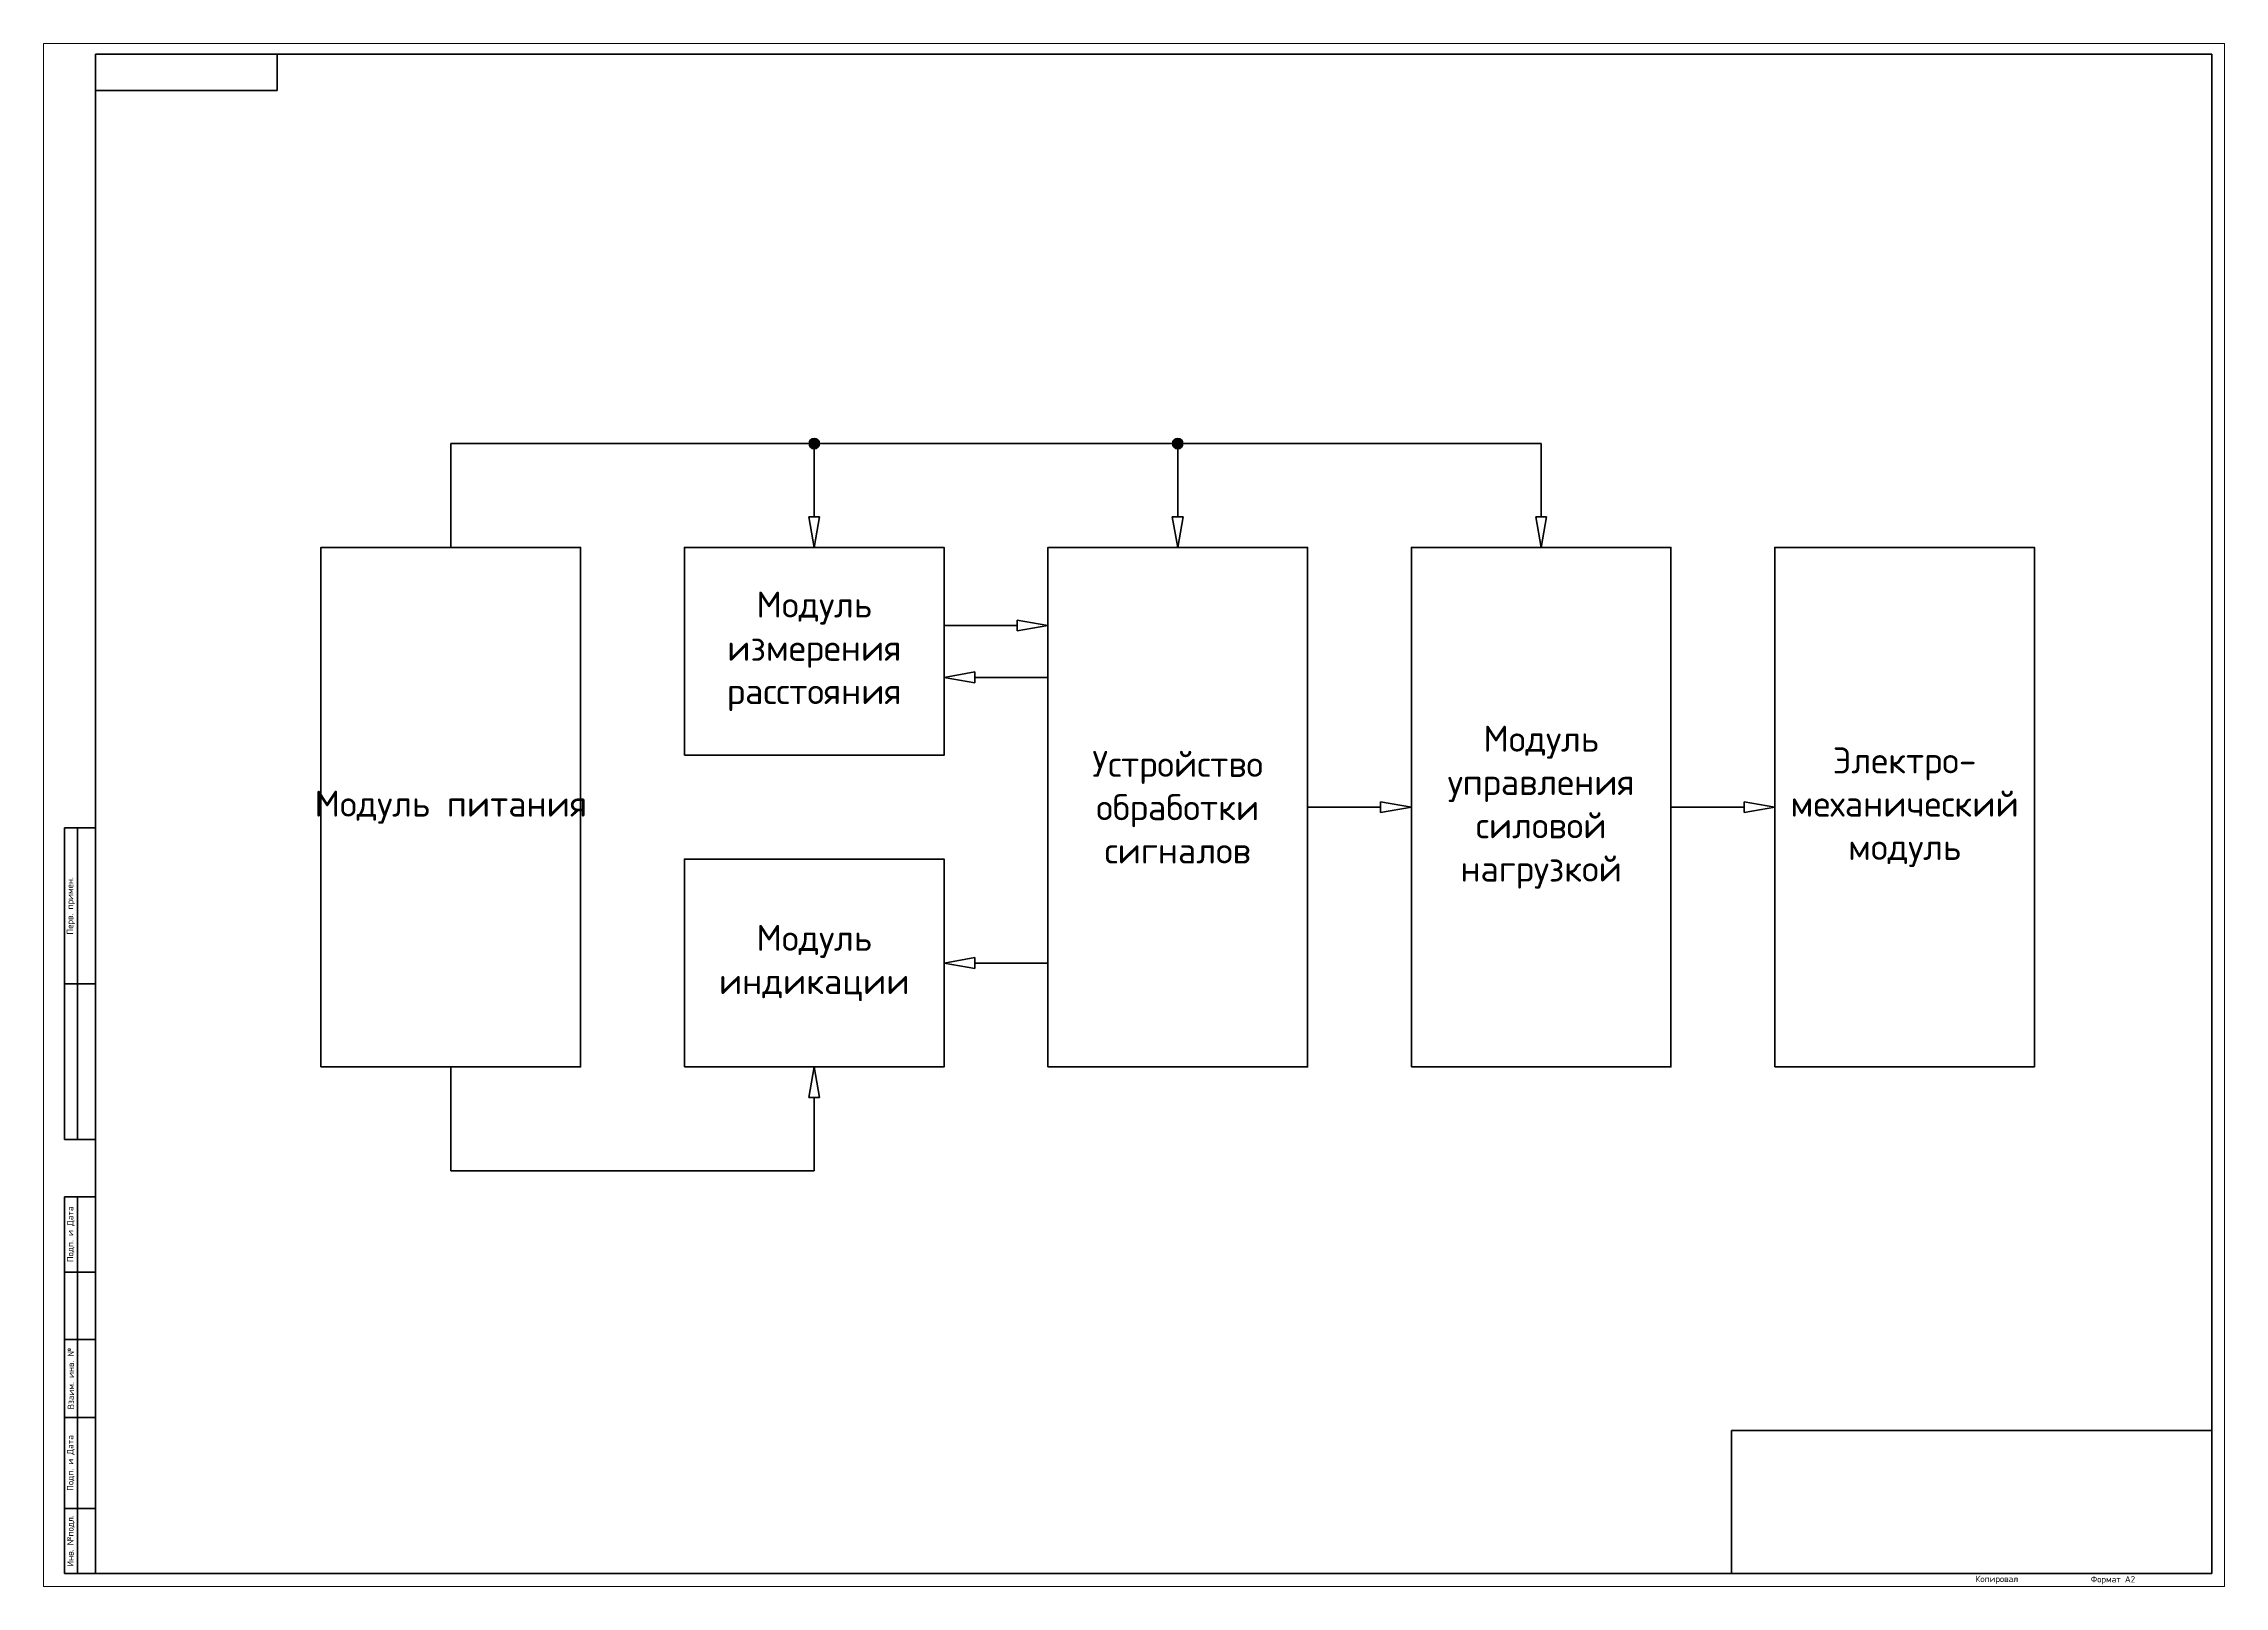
# Model space of a CAD drawing. Header units: millimetres. Extents: x 1850 to 4414, y 604 to 1491.
# Drawn here: x 2380 to 3220, y 628 to 1222 of the extents above; entities that cross this region are included whole.
import ezdxf

# ---------------------------------------------------------------- set-up
doc = ezdxf.new("R2010")
doc.units = ezdxf.units.MM
doc.layers.get('0').update_dxf_attribs({"lineweight": 25})
for name, color, linetype, lineweight in [('Text', 7, 'Continuous', 18), ('Рамка сплошная толстая', 7, 'Continuous', 60), ('Рамка сплошная тонкая', 7, 'Continuous', 30)]:
    doc.layers.add(name, color=color, linetype=linetype, lineweight=lineweight)
doc.layers.add('Текст', color=7, linetype='Continuous')
doc.styles.get("Standard").update_dxf_attribs({"font": 'isocpeur.ttf'})

msp = doc.modelspace()

# ---------------------------------------------------------------- texts
at = {"lineweight": 35, "char_height": 10, "attachment_point": 4}
for s, heights, insert in [('\\pxqc;Модуль измерения расстояния', [0], (2626.83, 987.5)), ('\\pxqc;Модуль управления силовой нагрузкой', [0], (2906.83, 927.5)), ('\\pxqc;Устройство обработки сигналов', [0], (2766.83, 927.5)), ('\\pxqc;Электро-\\Pмеханический модуль', [61.07], (3046.83, 927.5)), ('\\pxqc;Модуль питания', [0], (2486.83, 927.5)), ('\\pxqc;Модуль индикации', [0], (2626.83, 867.5))]:
    msp.add_mtext_dynamic_manual_height_columns(s, width=100, gutter_width=25, heights=heights, dxfattribs=dict(at, insert=insert))
at = {"layer": 'Текст', "lineweight": 35, "transparency": 33554684, "char_height": 2.5, "attachment_point": 4, "rotation": 90}
for s, width, heights, insert in [('\\pxqc;Перв. примен.', 60, [0], (2390.5, 859.5)), ('\\pxqc;Подп. и Дата', 29.1078, [0], (2390.5, 748.5)), ('\\pxqc;Взаим. инв. №', 30, [6.28], (2390.5, 692.5)), ('\\pxqc;Подп. и Дата', 35, [0], (2390.5, 657.5)), ('\\pxqc;Инв. №подл.', 25, [0], (2390.5, 632.5))]:
    msp.add_mtext_dynamic_manual_height_columns(s, width=width, gutter_width=17.5, heights=heights, dxfattribs=dict(at, insert=insert))
at = {"layer": 'Текст', "lineweight": 35, "transparency": 33554684, "char_height": 2.5, "attachment_point": 1}
for s, width, insert in [('Копировал', 17, (3124.1, 631.63)), ('Формат А2', 20, (3168.55, 631.49))]:
    msp.add_mtext_dynamic_manual_height_columns(s, width=width, gutter_width=17.5, heights=[0], dxfattribs=dict(at, insert=insert))

# ---------------------------------------------------------------- hatches: boundary and pattern name
at = {"lineweight": 35}
h = msp.add_hatch(color=256, dxfattribs=at)
h.dxf.hatch_style = 1
h.paths.add_polyline_path([(2676.83, 1067.5), (2674.83, 1067.5, 0.414214), (2676.83, 1065.5)])
h.paths.add_polyline_path([(2674.83, 1067.5), (2676.83, 1067.5), (2678.83, 1067.5, 1)])
h.paths.add_polyline_path([(2678.83, 1067.5), (2676.83, 1067.5), (2676.83, 1065.5, 0.414214)])
h = msp.add_hatch(color=256, dxfattribs=at)
h.dxf.hatch_style = 1
h.paths.add_polyline_path([(2816.83, 1067.5), (2814.83, 1067.5, 0.414214), (2816.83, 1065.5)])
h.paths.add_polyline_path([(2814.83, 1067.5), (2816.83, 1067.5), (2818.83, 1067.5, 1)])
h.paths.add_polyline_path([(2818.83, 1067.5), (2816.83, 1067.5), (2816.83, 1065.5, 0.414214)])

# ---------------------------------------------------------------- linework, layer by layer
for p, q in [((2536.83, 1027.5), (2536.83, 1067.5)), ((2536.83, 1067.5), (2956.83, 1067.5)), ((2676.83, 1039.32), (2676.83, 1067.5)), ((2816.83, 1039.32), (2816.83, 1067.5)), ((2956.83, 1039.32), (2956.83, 1067.5)), ((2676.83, 1027.5), (2674.75, 1039.32)), ((2678.91, 1039.32), (2674.75, 1039.32)), ((2676.83, 1039.32), (2676.83, 1039.5)), ((2676.83, 1027.5), (2678.91, 1039.32)), ((2816.83, 1027.5), (2814.75, 1039.32)), ((2818.91, 1039.32), (2814.75, 1039.32)), ((2816.83, 1039.32), (2816.83, 1039.5)), ((2816.83, 1027.5), (2818.91, 1039.32)), ((2956.83, 1027.5), (2954.75, 1039.32)), ((2958.91, 1039.32), (2954.75, 1039.32)), ((2956.83, 1039.32), (2956.83, 1039.5)), ((2956.83, 1027.5), (2958.91, 1039.32)), ((2726.83, 997.5), (2755.01, 997.5)), ((2755.01, 997.5), (2754.83, 997.5)), ((2766.83, 997.5), (2755.01, 999.58)), ((2755.01, 999.58), (2755.01, 995.42)), ((2766.83, 997.5), (2755.01, 995.42)), ((2726.83, 977.5), (2738.65, 979.58)), ((2726.83, 977.5), (2738.65, 975.42)), ((2738.65, 975.42), (2738.65, 979.58)), ((2738.65, 977.5), (2766.83, 977.5)), ((2738.65, 977.5), (2738.83, 977.5)), ((2866.83, 927.5), (2895.01, 927.5)), ((2895.01, 927.5), (2894.83, 927.5)), ((2906.83, 927.5), (2895.01, 929.58)), ((2895.01, 929.58), (2895.01, 925.42)), ((2906.83, 927.5), (2895.01, 925.42)), ((3006.83, 927.5), (3035.01, 927.5)), ((3035.01, 927.5), (3034.83, 927.5)), ((3046.83, 927.5), (3035.01, 929.58)), ((3035.01, 929.58), (3035.01, 925.42)), ((3046.83, 927.5), (3035.01, 925.42)), ((2726.83, 867.5), (2738.65, 869.58)), ((2726.83, 867.5), (2738.65, 865.42)), ((2738.65, 865.42), (2738.65, 869.58)), ((2738.65, 867.5), (2766.83, 867.5)), ((2738.65, 867.5), (2738.83, 867.5)), ((2536.83, 787.5), (2536.83, 827.5)), ((2676.83, 827.5), (2674.75, 815.68)), ((2676.83, 827.5), (2678.91, 815.68)), ((2674.75, 815.68), (2678.91, 815.68)), ((2676.83, 815.68), (2676.83, 815.5)), ((2676.83, 815.68), (2676.83, 787.5)), ((2676.83, 787.5), (2536.83, 787.5))]:
    msp.add_line(p, q, dxfattribs=at)
for points in [[(2486.83, 827.5), (2586.83, 827.5), (2586.83, 1027.5), (2486.83, 1027.5)], [(2626.83, 947.5), (2726.83, 947.5), (2726.83, 1027.5), (2626.83, 1027.5)], [(2766.83, 827.5), (2866.83, 827.5), (2866.83, 1027.5), (2766.83, 1027.5)], [(2906.83, 827.5), (3006.83, 827.5), (3006.83, 1027.5), (2906.83, 1027.5)], [(3046.83, 827.5), (3146.83, 827.5), (3146.83, 1027.5), (3046.83, 1027.5)], [(2626.83, 827.5), (2726.83, 827.5), (2726.83, 907.5), (2626.83, 907.5)]]:
    msp.add_lwpolyline(points, close=True, dxfattribs=at)
for centre in [(2676.83, 1067.5), (2816.83, 1067.5)]:
    msp.add_circle(centre, 2, dxfattribs=at)
at = {"layer": 'Text', "lineweight": 35}
for q in [(2400, 632.5), (3215.16, 1217.5)]:
    msp.add_line((2400, 1217.5), q, dxfattribs=at)
at = {"layer": 'Рамка сплошная толстая', "lineweight": 35}
for p, q in [((2470, 1203.5), (2470, 1217.5)), ((3215.16, 632.5), (3215.16, 1217.5)), ((2470, 1203.5), (2400, 1203.5)), ((2400, 919.5), (2400, 632.5)), ((2400, 672.5), (2400, 919.5)), ((2400, 919.5), (2400, 905.5)), ((2400, 687.5), (2400, 632.5)), ((2400, 632.5), (2400, 672.5)), ((2388, 632.5), (3213.83, 632.5))]:
    msp.add_line(p, q, dxfattribs=at)
at = {"layer": 'Рамка сплошная толстая', "lineweight": 35, "transparency": 33554684}
for p, q in [((2388, 919.5), (2388, 799.5)), ((2400, 919.5), (2388, 919.5)), ((2393, 799.5), (2393, 919.5)), ((2400, 672.5), (2400, 919.5)), ((2400, 859.5), (2388, 859.5)), ((2400, 799.5), (2388, 799.5)), ((2388, 632.5), (2388, 777.5)), ((2388, 777.5), (2400, 777.5)), ((2393, 632.5), (2393, 777.5)), ((2400, 748.5), (2388, 748.5)), ((2400, 722.5), (2388, 722.5)), ((2400, 692.5), (2388, 692.5)), ((3030.16, 687.5), (3030.16, 632.5)), ((3215.16, 687.5), (3030.16, 687.5)), ((3215.16, 687.5), (3215.16, 632.5)), ((3215.16, 687.5), (3215.16, 632.5)), ((2400, 632.5), (2400, 672.5)), ((2400, 657.5), (2388, 657.5)), ((3215.16, 632.5), (3028.83, 632.5)), ((3215.16, 632.5), (3030.16, 632.5))]:
    msp.add_line(p, q, dxfattribs=at)
at = {"layer": 'Рамка сплошная тонкая', "lineweight": 13}
for p, q in [((2380, 1221.5), (3220, 1221.5)), ((2380, 1221.5), (3220, 1221.5)), ((2380, 1221.5), (2380, 627.5)), ((3220, 627.5), (3220, 1221.5)), ((3220, 1221.5), (3220, 627.5)), ((3220, 627.5), (3220, 1221.5)), ((2380, 627.5), (3220, 627.5))]:
    msp.add_line(p, q, dxfattribs=at)

msp.set_redraw_order([(e.dxf.handle, doc.entitydb.next_handle()) for e in msp.query("TEXT MTEXT ATTDEF DIMENSION ARC_DIMENSION")])  # texts and dimensions are drawn at this point

doc.saveas('drawing.dxf')
